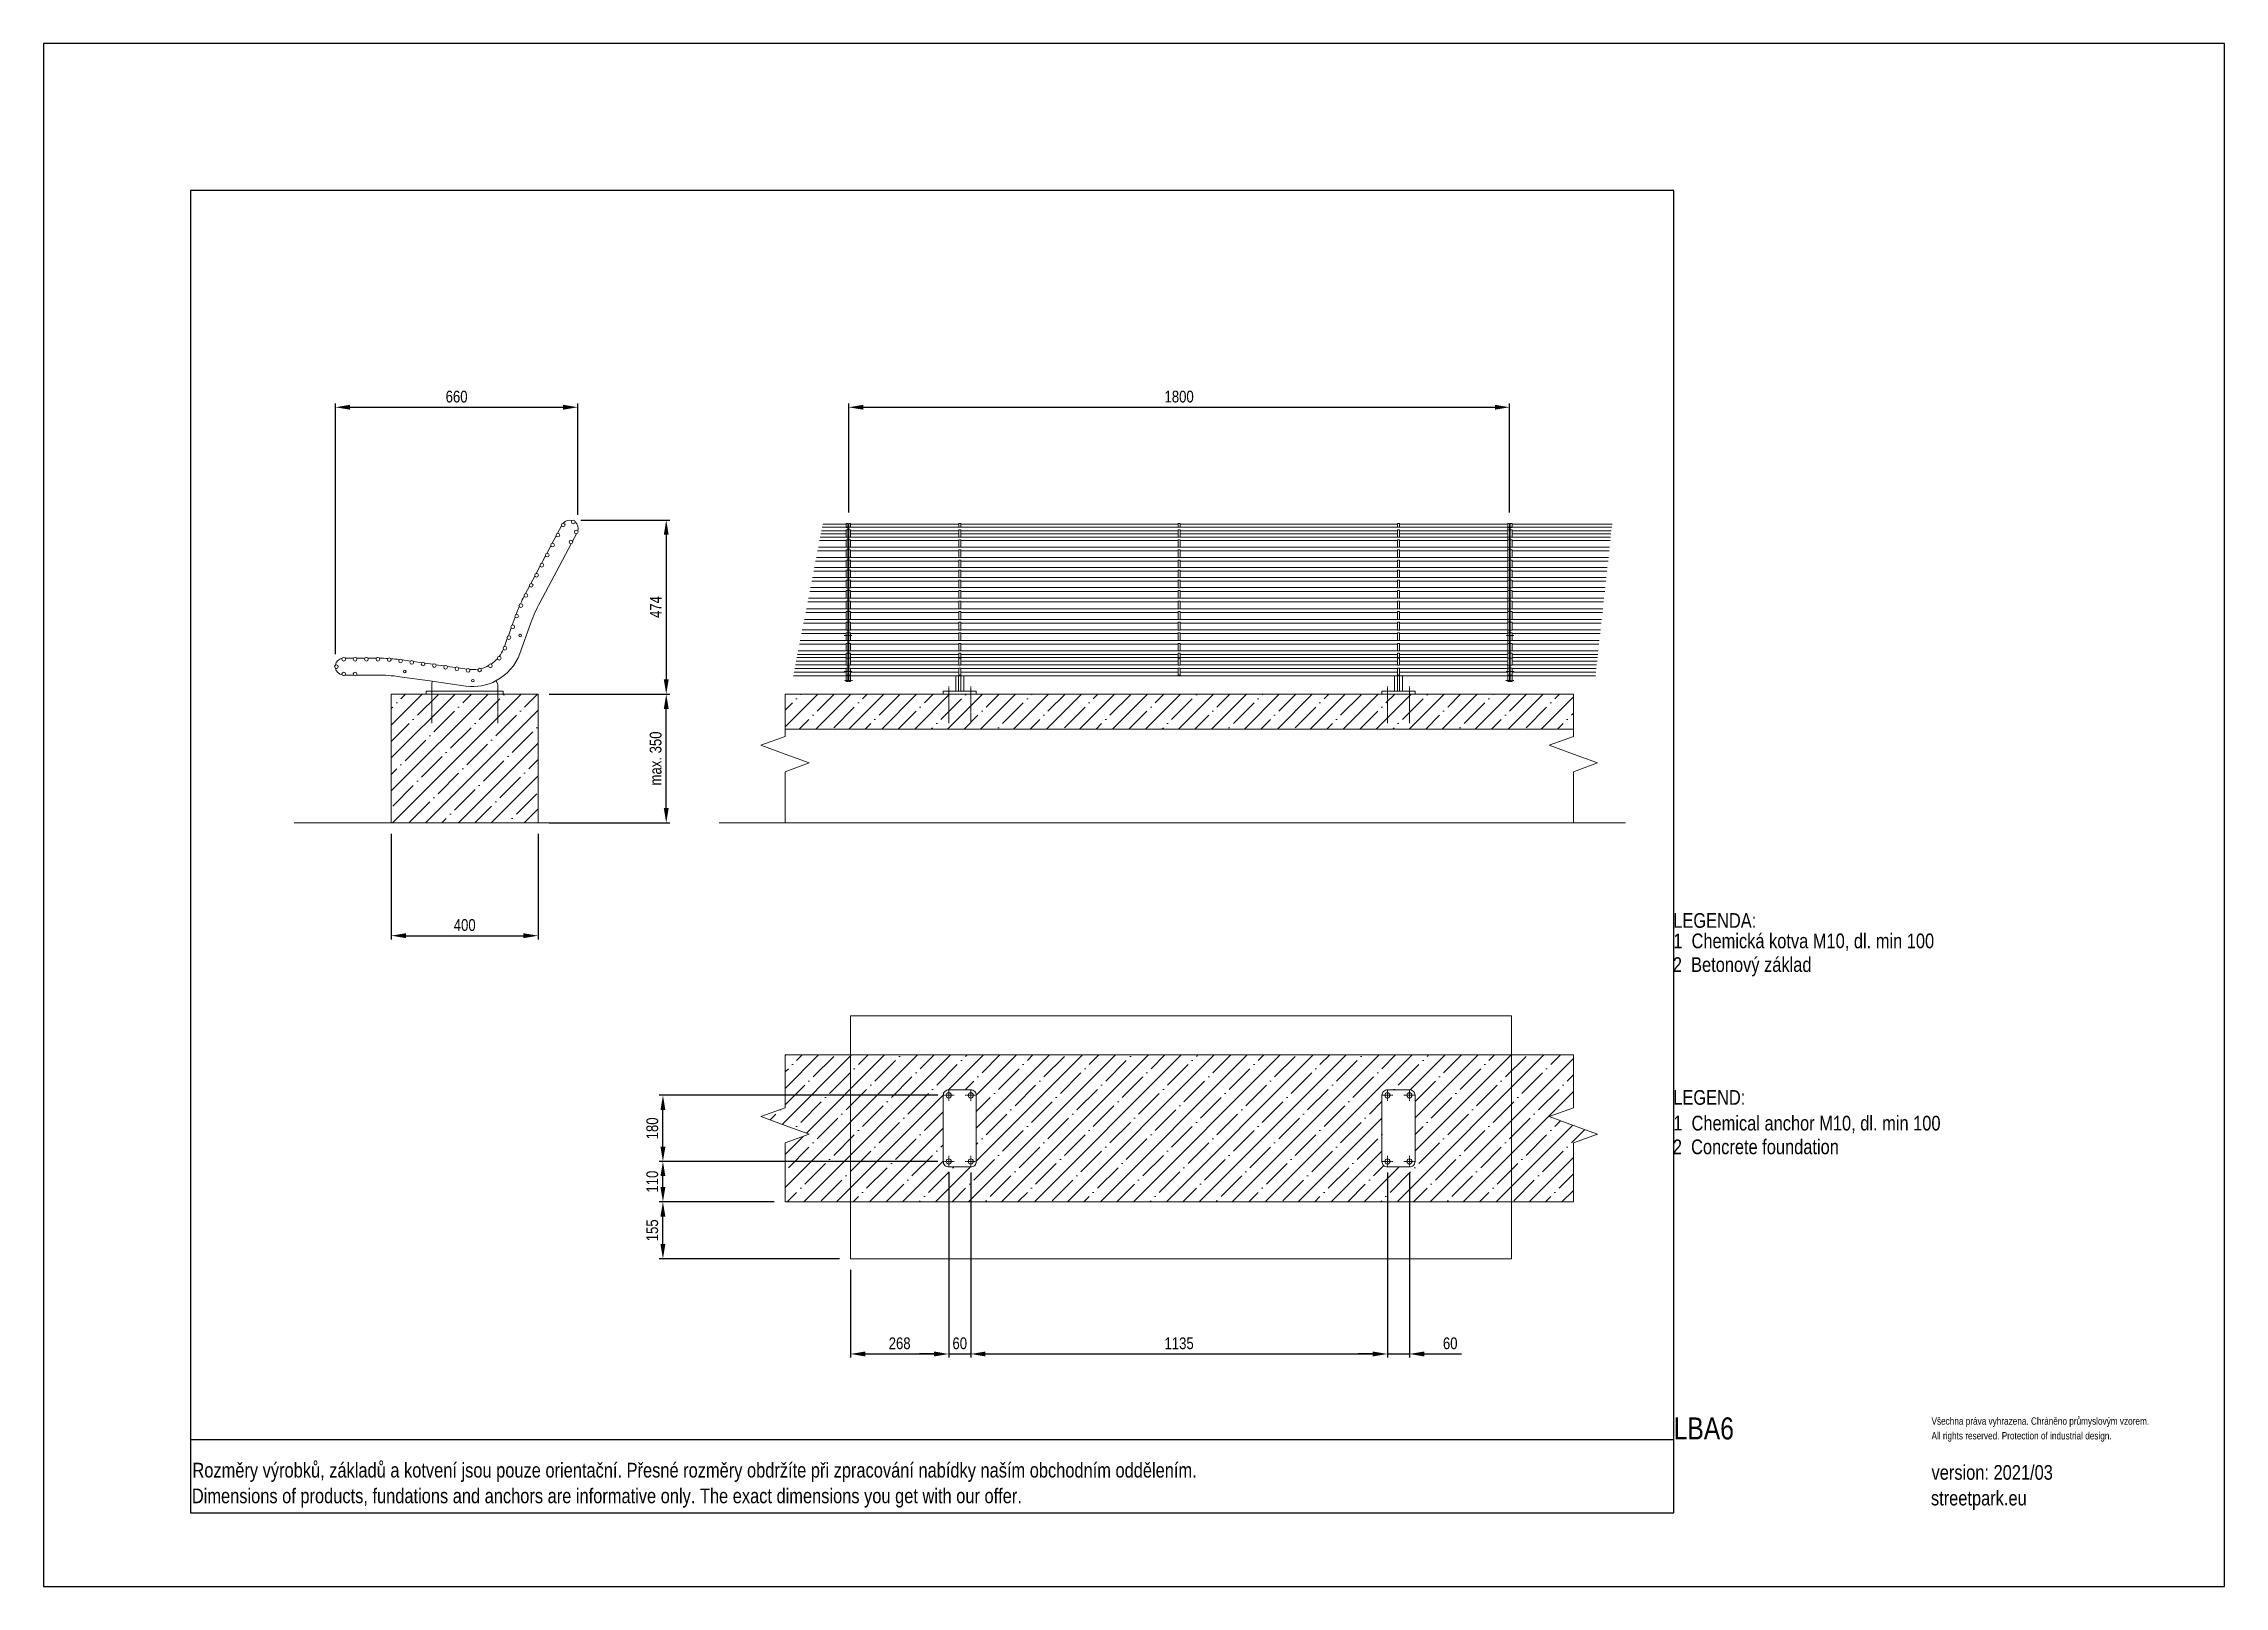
# Model space of a CAD drawing. Header units: millimetres. Extents: x 22162 to 28102, y 3160 to 7360.
import ezdxf
from ezdxf.lldxf.tags import DXFTag

# ---------------------------------------------------------------- set-up
doc = ezdxf.new("R2010")
doc.units = ezdxf.units.MM
doc.header["$LTSCALE"] = 0.3
doc.linetypes.add('ACAD_ISO10W100', pattern=[18.5, 12, -3, 0.5, -3])
doc.linetypes.add('INCONTINUOUS', pattern=[200000.001, 200000, -0.001])
for name, color, linetype, lineweight in [('KOTY', 3, 'INCONTINUOUS', 9), ('OBRYSOVA', 7, 'Continuous', 9), ('OSY', 7, 'ACAD_ISO10W100', 15), ('Visible', 7, 'Continuous', 18)]:
    doc.layers.add(name, color=color, linetype=linetype, lineweight=lineweight)
doc.layers.add('Nekreslit', color=6, linetype='Continuous', plot=False)
doc.layers.add('POSTAVY ATD', color=7, linetype='Continuous', lineweight=5, true_color=0xdcdcdc)
doc.layers.add('SRAFY', color=7, linetype='Continuous', lineweight=9, true_color=0x5b5b5b)
doc.styles.add('SEACAD_Arial', font='arial.ttf', dxfattribs={"width": 0.8})
tags = doc.linetypes.add('HIDDEN2', pattern=[4.7625, 3.175, -1.5875]).pattern_tags.tags
tags[6:7] = [DXFTag(74, 4), DXFTag(75, 0), DXFTag(340, '0'), DXFTag(46, 0.0), DXFTag(50, 0.0), DXFTag(44, 0.0), DXFTag(45, 0.0)]
tags[4:5] = [DXFTag(74, 4), DXFTag(75, 0), DXFTag(340, '0'), DXFTag(46, 0.0), DXFTag(50, 0.0), DXFTag(44, 0.0), DXFTag(45, 0.0)]
doc.dimstyles.new('ISO-25', dxfattribs={"dimtxt": 1.6, "dimasz": 2, "dimexe": 0.5, "dimexo": 1.5, "dimtad": 1, "dimdec": 0, "dimtxsty": 'SEACAD_Arial', "dimcen": 2, "dimadec": 0, "dimazin": 0, "dimtfac": 1, "dimtdec": 0, "dimtmove": 0, "dimatfit": 3, "dimfxl": 1, "dimarcsym": 0})
pattern_1 = [(45, (-5e-11, 535.613), (-44.90128, 44.90128), []), (45, (44.9, 535.613), (-44.90128, 44.90128), [79.375, -15.875, 0, -15.875])]

msp = doc.modelspace()

# ---------------------------------------------------------------- texts
at = {"style": 'SEACAD_Arial', "width": 0.8}
for s, height, p in [('LEGENDA:', 40, (26601, 4952.4)), ('1  Chemická kotva M10, dl. min 100', 40, (26601, 4896.8)), ('2  Betonový základ', 40, (26599.8, 4832.3)), ('LEGEND:', 40, (26601, 4470.7)), ('1  Chemical anchor M10, dl. min 100', 40, (26601, 4400.7)), ('2  Concrete foundation', 40, (26599.8, 4336.2)), ('LBA6', 60, (26602.1, 3559.6)), ('All rights reserved. Protection of industrial design.', 20, (27304.4, 3559.6)), ('Všechna práva vyhrazena. Chráněno průmyslovým vzorem.', 20, (27304.4, 3599.6)), ('Rozměry výrobků, základů a kotvení jsou pouze orientační. Přesné rozměry obdržíte při zpracování nabídky naším obchodním oddělením.', 39.9982, (22567.5, 3455.9)), ('version: 2021/03', 40, (27304.4, 3449.8)), ('Dimensions of products, fundations and anchors are informative only. The exact dimensions you get with our offer.', 39.9982, (22565.9, 3386)), ('streetpark.eu', 40, (27302.8, 3379.9))]:
    msp.add_text(s, height=height, dxfattribs=at).set_placement(p)

# ---------------------------------------------------------------- blocks, each defined once
blk = doc.blocks.new('*D365')
at = {"layer": 'Defpoints', "color": 0}
for p in [(26155, 6369.6), (24355, 6052.8), (26155, 6052.8)]:
    blk.add_point(p, dxfattribs=at)
at = {"layer": 'KOTY', "color": 0, "lineweight": -2}
for p, q in [((24355, 6082.8), (24355, 6379.6)), ((24395, 6369.6), (26115, 6369.6)), ((26155, 6082.8), (26155, 6379.6))]:
    blk.add_line(p, q, dxfattribs=at)
at = {"layer": 'KOTY', "color": 0}
for points in [[(24395, 6376.3), (24395, 6363), (24355, 6369.6)], [(26115, 6363), (26115, 6376.3), (26155, 6369.6)]]:
    blk.add_solid(points, dxfattribs=at)
at = {"layer": 'KOTY', "color": 0, "insert": (25255, 6398.5), "char_height": 32, "attachment_point": 5, "style": 'SEACAD_Arial'}
blk.add_mtext('1800', dxfattribs=at)
blk = doc.blocks.new('*D364')
at = {"layer": 'Defpoints', "color": 0}
for p in [(23617.2, 6369.6), (23617.2, 6046.4), (22956.9, 5667.8)]:
    blk.add_point(p, dxfattribs=at)
at = {"layer": 'KOTY', "color": 0, "lineweight": -2}
for p, q in [((22956.9, 5697.8), (22956.9, 6379.6)), ((22996.9, 6369.6), (23577.2, 6369.6)), ((23617.2, 6076.4), (23617.2, 6379.6))]:
    blk.add_line(p, q, dxfattribs=at)
at = {"layer": 'KOTY', "color": 0}
for points in [[(22996.9, 6376.3), (22996.9, 6363), (22956.9, 6369.6)], [(23577.2, 6363), (23577.2, 6376.3), (23617.2, 6369.6)]]:
    blk.add_solid(points, dxfattribs=at)
at = {"layer": 'KOTY', "color": 0, "insert": (23287, 6398.5), "char_height": 32, "attachment_point": 5, "style": 'SEACAD_Arial'}
blk.add_mtext('660', dxfattribs=at)
blk = doc.blocks.new('*D363')
at = {"layer": 'Defpoints', "color": 0}
for p in [(23595.1, 6062.7), (23509.1, 5588.5), (23858, 5588.5)]:
    blk.add_point(p, dxfattribs=at)
at = {"layer": 'KOTY', "color": 0, "lineweight": -2}
for p, q in [((23625.1, 6062.7), (23868, 6062.7)), ((23858, 6022.7), (23858, 5628.5)), ((23539.1, 5588.5), (23868, 5588.5))]:
    blk.add_line(p, q, dxfattribs=at)
at = {"layer": 'KOTY', "color": 0}
for points in [[(23864.7, 6022.7), (23851.4, 6022.7), (23858, 6062.7)], [(23851.4, 5628.5), (23864.7, 5628.5), (23858, 5588.5)]]:
    blk.add_solid(points, dxfattribs=at)
at = {"layer": 'KOTY', "color": 0, "insert": (23829.5, 5825.6), "char_height": 32, "attachment_point": 5, "rotation": 90, "style": 'SEACAD_Arial'}
blk.add_mtext('474', dxfattribs=at)
blk = doc.blocks.new('*D362')
at = {"layer": 'Defpoints', "color": 0}
for p in [(23509.1, 5588.5), (23858, 5588.5), (23509.1, 5238.2)]:
    blk.add_point(p, dxfattribs=at)
at = {"layer": 'KOTY', "color": 0, "lineweight": -2}
for p, q in [((23539.1, 5588.5), (23868, 5588.5)), ((23858, 5278.2), (23858, 5548.5)), ((23539.1, 5238.2), (23868, 5238.2))]:
    blk.add_line(p, q, dxfattribs=at)
at = {"layer": 'KOTY', "color": 0}
for points in [[(23864.7, 5548.5), (23851.4, 5548.5), (23858, 5588.5)], [(23851.4, 5278.2), (23864.7, 5278.2), (23858, 5238.2)]]:
    blk.add_solid(points, dxfattribs=at)
at = {"layer": 'KOTY', "color": 0, "insert": (23829.2, 5413.4), "char_height": 32, "attachment_point": 5, "rotation": 90, "style": 'SEACAD_Arial'}
blk.add_mtext('max. 350', dxfattribs=at)
blk = doc.blocks.new('*D361')
at = {"layer": 'Defpoints', "color": 0}
for p in [(23109.1, 5238.2), (23509.1, 5238.2), (23509.1, 4931)]:
    blk.add_point(p, dxfattribs=at)
at = {"layer": 'KOTY', "color": 0, "lineweight": -2}
for p, q in [((23109.1, 5208.2), (23109.1, 4921)), ((23509.1, 5208.2), (23509.1, 4921)), ((23149.1, 4931), (23469.1, 4931))]:
    blk.add_line(p, q, dxfattribs=at)
at = {"layer": 'KOTY', "color": 0}
for points in [[(23149.1, 4937.7), (23149.1, 4924.4), (23109.1, 4931)], [(23469.1, 4924.4), (23469.1, 4937.7), (23509.1, 4931)]]:
    blk.add_solid(points, dxfattribs=at)
at = {"layer": 'KOTY', "color": 0, "insert": (23309.1, 4959.9), "char_height": 32, "attachment_point": 5, "style": 'SEACAD_Arial'}
blk.add_mtext('400', dxfattribs=at)
blk = doc.blocks.new('*D357')
at = {"layer": 'Defpoints', "color": 0}
for p in [(24627.5, 4316.4), (24360, 4051.4), (24627.5, 3792.2)]:
    blk.add_point(p, dxfattribs=at)
at = {"layer": 'KOTY', "color": 0, "lineweight": -2}
for p, q in [((24627.5, 4286.4), (24627.5, 3782.2)), ((24360, 4021.4), (24360, 3782.2)), ((24400, 3792.2), (24587.5, 3792.2))]:
    blk.add_line(p, q, dxfattribs=at)
at = {"layer": 'KOTY', "color": 0}
for points in [[(24400, 3798.9), (24400, 3785.6), (24360, 3792.2)], [(24587.5, 3785.6), (24587.5, 3798.9), (24627.5, 3792.2)]]:
    blk.add_solid(points, dxfattribs=at)
at = {"layer": 'KOTY', "color": 0, "insert": (24493.8, 3821.1), "char_height": 32, "attachment_point": 5, "style": 'SEACAD_Arial'}
blk.add_mtext('268', dxfattribs=at)
blk = doc.blocks.new('*D356')
at = {"layer": 'Defpoints', "color": 0}
for p in [(24627.5, 4316.4), (24687.5, 4316.4), (24687.5, 3792.2)]:
    blk.add_point(p, dxfattribs=at)
at = {"layer": 'KOTY', "color": 0, "lineweight": -2}
for p, q in [((24627.5, 4286.4), (24627.5, 3782.2)), ((24687.5, 4286.4), (24687.5, 3782.2)), ((24587.5, 3792.2), (24547.5, 3792.2)), ((24627.5, 3792.2), (24687.5, 3792.2)), ((24727.5, 3792.2), (24767.5, 3792.2))]:
    blk.add_line(p, q, dxfattribs=at)
at = {"layer": 'KOTY', "color": 0}
for points in [[(24587.5, 3785.6), (24587.5, 3798.9), (24627.5, 3792.2)], [(24727.5, 3798.9), (24727.5, 3785.6), (24687.5, 3792.2)]]:
    blk.add_solid(points, dxfattribs=at)
at = {"layer": 'KOTY', "color": 0, "insert": (24657.5, 3821.1), "char_height": 32, "attachment_point": 5, "style": 'SEACAD_Arial'}
blk.add_mtext('60', dxfattribs=at)
blk = doc.blocks.new('*D358')
at = {"layer": 'Defpoints', "color": 0}
for p in [(24687.5, 4316.4), (25822.5, 4316.4), (25822.5, 3792.2)]:
    blk.add_point(p, dxfattribs=at)
at = {"layer": 'KOTY', "color": 0, "lineweight": -2}
for p, q in [((24687.5, 4286.4), (24687.5, 3782.2)), ((25822.5, 4286.4), (25822.5, 3782.2)), ((24727.5, 3792.2), (25782.5, 3792.2))]:
    blk.add_line(p, q, dxfattribs=at)
at = {"layer": 'KOTY', "color": 0}
for points in [[(24727.5, 3798.9), (24727.5, 3785.6), (24687.5, 3792.2)], [(25782.5, 3785.6), (25782.5, 3798.9), (25822.5, 3792.2)]]:
    blk.add_solid(points, dxfattribs=at)
at = {"layer": 'KOTY', "color": 0, "insert": (25255, 3821.1), "char_height": 32, "attachment_point": 5, "style": 'SEACAD_Arial'}
blk.add_mtext('1135', dxfattribs=at)
blk = doc.blocks.new('*D355')
at = {"layer": 'Defpoints', "color": 0}
for p in [(25822.5, 4316.4), (25882.5, 4316.4), (25882.5, 3792.2)]:
    blk.add_point(p, dxfattribs=at)
at = {"layer": 'KOTY', "color": 0, "lineweight": -2}
for p, q in [((25822.5, 4286.4), (25822.5, 3782.2)), ((25882.5, 4286.4), (25882.5, 3782.2)), ((25782.5, 3792.2), (25742.5, 3792.2)), ((25822.5, 3792.2), (25882.5, 3792.2)), ((25922.5, 3792.2), (26024.2, 3792.2))]:
    blk.add_line(p, q, dxfattribs=at)
at = {"layer": 'KOTY', "color": 0}
for points in [[(25782.5, 3785.6), (25782.5, 3798.9), (25822.5, 3792.2)], [(25922.5, 3798.9), (25922.5, 3785.6), (25882.5, 3792.2)]]:
    blk.add_solid(points, dxfattribs=at)
at = {"layer": 'KOTY', "color": 0, "insert": (25993.4, 3821.1), "char_height": 32, "attachment_point": 5, "style": 'SEACAD_Arial'}
blk.add_mtext('60', dxfattribs=at)
blk = doc.blocks.new('*D360')
at = {"layer": 'Defpoints', "color": 0}
for p in [(23849, 4316.4), (24627.5, 4316.4), (24181.8, 4206.4)]:
    blk.add_point(p, dxfattribs=at)
at = {"layer": 'KOTY', "color": 0, "lineweight": -2}
for p, q in [((24597.5, 4316.4), (23839, 4316.4)), ((23849, 4246.4), (23849, 4276.4)), ((24151.8, 4206.4), (23839, 4206.4))]:
    blk.add_line(p, q, dxfattribs=at)
at = {"layer": 'KOTY', "color": 0}
for points in [[(23855.6, 4276.4), (23842.3, 4276.4), (23849, 4316.4)], [(23842.3, 4246.4), (23855.6, 4246.4), (23849, 4206.4)]]:
    blk.add_solid(points, dxfattribs=at)
at = {"layer": 'KOTY', "color": 0, "insert": (23820.1, 4261.4), "char_height": 32, "attachment_point": 5, "rotation": 90, "style": 'SEACAD_Arial'}
blk.add_mtext('110', dxfattribs=at)
blk = doc.blocks.new('*D359')
at = {"layer": 'Defpoints', "color": 0}
for p in [(23849, 4496.4), (24627.5, 4496.4), (24627.5, 4316.4)]:
    blk.add_point(p, dxfattribs=at)
at = {"layer": 'KOTY', "color": 0, "lineweight": -2}
for p, q in [((24597.5, 4496.4), (23839, 4496.4)), ((23849, 4356.4), (23849, 4456.4)), ((24597.5, 4316.4), (23839, 4316.4))]:
    blk.add_line(p, q, dxfattribs=at)
at = {"layer": 'KOTY', "color": 0}
for points in [[(23855.6, 4456.4), (23842.3, 4456.4), (23849, 4496.4)], [(23842.3, 4356.4), (23855.6, 4356.4), (23849, 4316.4)]]:
    blk.add_solid(points, dxfattribs=at)
at = {"layer": 'KOTY', "color": 0, "insert": (23820.1, 4406.4), "char_height": 32, "attachment_point": 5, "rotation": 90, "style": 'SEACAD_Arial'}
blk.add_mtext('180', dxfattribs=at)
blk = doc.blocks.new('*D369')
at = {"layer": 'Defpoints', "color": 0}
for p in [(23849, 4206.4), (24181.8, 4206.4), (24360, 4051.4)]:
    blk.add_point(p, dxfattribs=at)
at = {"layer": 'KOTY', "color": 0, "lineweight": -2}
for p, q in [((24151.8, 4206.4), (23839, 4206.4)), ((23849, 4091.4), (23849, 4166.4)), ((24330, 4051.4), (23839, 4051.4))]:
    blk.add_line(p, q, dxfattribs=at)
at = {"layer": 'KOTY', "color": 0}
for points in [[(23855.6, 4166.4), (23842.3, 4166.4), (23849, 4206.4)], [(23842.3, 4091.4), (23855.6, 4091.4), (23849, 4051.4)]]:
    blk.add_solid(points, dxfattribs=at)
at = {"layer": 'KOTY', "color": 0, "insert": (23820.1, 4128.9), "char_height": 32, "attachment_point": 5, "rotation": 90, "style": 'SEACAD_Arial'}
blk.add_mtext('155', dxfattribs=at)

# ---------------------------------------------------------------- dimensions: what is measured, and where the dimension line sits
at = {"layer": 'KOTY'}
for base, p1, p2, override, picture, middle in [((23617.2, 6369.6), (22956.9, 5667.8), (23617.2, 6046.4), {"dimlfac": 1, "dimtxsty": 'SEACAD_Arial', "dimsah": 1, "dimtmove": 1, "dimtolj": 0}, '*D364', (23287, 6398.5)), ((23509.1, 4931), (23109.1, 5238.2), (23509.1, 5238.2), {"dimlfac": 1, "dimtxsty": 'SEACAD_Arial', "dimsah": 1, "dimtolj": 0}, '*D361', (23309.1, 4959.9)), ((24627.5317127, 3792.2285544), (24360.0317127, 4051.4285544), (24627.5317127, 4316.4285544), {"dimlfac": 1, "dimtxsty": 'SEACAD_Arial', "dimsah": 1, "dimtolj": 0}, '*D357', (24493.7817127, 3821.0645544)), ((25822.5, 3792.2), (24687.5, 4316.4), (25822.5, 4316.4), {"dimlfac": 1, "dimtxsty": 'SEACAD_Arial', "dimsah": 1, "dimtolj": 0}, '*D358', (25255, 3821.1)), ((25882.5, 3792.2), (25822.5, 4316.4), (25882.5, 4316.4), {"dimlfac": 1, "dimtxsty": 'SEACAD_Arial', "dimsah": 1, "dimtolj": 0}, '*D355', (25993.4, 3821.1))]:
    dim = msp.add_linear_dim(base=base, p1=p1, p2=p2, dimstyle='ISO-25', override=override, dxfattribs=at)
    dim.commit()
    dim.dimension.update_dxf_attribs({"geometry": picture, "text_midpoint": middle})
for base, p1, p2, angle, override, picture, middle in [((26155, 6369.6), (24355, 6052.8), (26155, 6052.8), 180, {"dimlfac": 1, "dimtxsty": 'SEACAD_Arial', "dimsah": 1, "dimtolj": 0}, '*D365', (25255, 6398.5)), ((23858, 5588.5), (23595.1, 6062.7), (23509.1, 5588.5), 90, {"dimlfac": 1, "dimtxsty": 'SEACAD_Arial', "dimsah": 1, "dimtmove": 1, "dimtolj": 0}, '*D363', (23829.5, 5825.6)), ((23849, 4496.4), (24627.5, 4316.4), (24627.5, 4496.4), 90, {"dimlfac": 1, "dimtxsty": 'SEACAD_Arial', "dimsah": 1, "dimtmove": 1, "dimtolj": 0}, '*D359', (23820.1, 4406.4)), ((23849, 4316.4), (24181.8, 4206.4), (24627.5, 4316.4), 90, {"dimlfac": 1, "dimtxsty": 'SEACAD_Arial', "dimsah": 1, "dimtolj": 0}, '*D360', (23820.1, 4261.4)), ((23849, 4206.4), (24360, 4051.4), (24181.8, 4206.4), 90, {"dimlfac": 1, "dimtxsty": 'SEACAD_Arial', "dimsah": 1, "dimtolj": 0}, '*D369', (23820.1, 4128.9))]:
    dim = msp.add_linear_dim(base=base, p1=p1, p2=p2, angle=angle, dimstyle='ISO-25', override=override, dxfattribs=at)
    dim.commit()
    dim.dimension.update_dxf_attribs({"geometry": picture, "text_midpoint": middle})
dim = msp.add_linear_dim(base=(23858, 5588.5), p1=(23509.1, 5238.2), p2=(23509.1, 5588.5), angle=90, text='max. <>', dimstyle='ISO-25', override={"dimlfac": 1, "dimtxsty": 'SEACAD_Arial', "dimsah": 1, "dimtolj": 0}, dxfattribs=at)
dim.commit()
dim.dimension.update_dxf_attribs({"geometry": '*D362', "text_midpoint": (23829.2, 5413.4)})
dim = msp.add_linear_dim(base=(24687.5, 3792.2), p1=(24627.5, 4316.4), p2=(24687.5, 4316.4), dimstyle='ISO-25', override={"dimlfac": 1, "dimtxsty": 'SEACAD_Arial', "dimsah": 1, "dimtolj": 0}, dxfattribs=at)
dim.commit()
dim.dimension.update_dxf_attribs({"geometry": '*D356', "text_midpoint": (24657.5, 3792.2), "dimtype": 160})

# ---------------------------------------------------------------- hatches: boundary and pattern name
at = {"layer": 'SRAFY'}
h = msp.add_hatch(dxfattribs=at)
h.set_pattern_fill('ANSI35', color=256, scale=10, style=0)
h.set_pattern_definition(pattern_1)
h.paths.add_polyline_path([(23414.1, 5588.5), (23509.1, 5588.5), (23509.1, 5238.2), (23109.1, 5238.2), (23109.1, 5588.5), (23204.1, 5588.5)])
h = msp.add_hatch(dxfattribs=at)
h.set_pattern_fill('ANSI35', color=256, scale=10, style=0)
h.set_pattern_definition(pattern_1)
h.paths.add_polyline_path([(24712.5, 5588.5), (25807.5, 5588.5), (25907.5, 5588.5), (26329, 5588.5), (26329, 5493.4), (24181.8, 5493.4), (24181.8, 5588.5), (24612.5, 5588.5)])
h = msp.add_hatch(dxfattribs=at)
h.set_pattern_fill('ANSI35', color=256, scale=10, style=0)
h.paths.add_polyline_path([(24181.8, 4606.4), (24360, 4606.4), (24360, 4206.4), (24181.8, 4206.4), (24181.8, 4366.7), (24247.6, 4390.6), (24116, 4438.5), (24181.8, 4462.5)])
h.paths.add_polyline_path([(24360, 4606.4), (26160, 4606.4), (26160, 4206.4), (24360, 4206.4)])
h.paths.add_polyline_path([(25882.5, 4301.4, 0.414214), (25897.5, 4316.4), (25897.5, 4496.4, 0.414214), (25882.5, 4511.4), (25822.5, 4511.4, 0.414214), (25807.5, 4496.4), (25807.5, 4316.4, 0.414214), (25822.5, 4301.4)], flags=16)
h.paths.add_polyline_path([(24687.5, 4301.4, 0.414214), (24702.5, 4316.4), (24702.5, 4496.4, 0.414214), (24687.5, 4511.4), (24627.5, 4511.4, 0.414214), (24612.5, 4496.4), (24612.5, 4316.4, 0.414214), (24627.5, 4301.4)], flags=16)
h.paths.add_polyline_path([(26263.2, 4438.5), (26394.7, 4390.6), (26329, 4366.7), (26329, 4206.4), (26160, 4206.4), (26160, 4606.4), (26329, 4606.4), (26329, 4462.5)])

# ---------------------------------------------------------------- linework, layer by layer
at = {"layer": 'Nekreslit'}
msp.add_line((22562.1, 3559.6), (26602.1, 3559.6), dxfattribs=at)
for points in [[(22162.1, 3159.6), (28102.1, 3159.6), (28102.1, 7359.6), (22162.1, 7359.6)], [(22562.1, 3359.6), (26602.1, 3359.6), (26602.1, 6959.6), (22562.1, 6959.6)]]:
    msp.add_lwpolyline(points, close=True, dxfattribs=at)
at = {"layer": 'OBRYSOVA', "linetype": 'HIDDEN2', "transparency": 33554559}
for p, q in [((24348, 6053.5), (24353, 6053.5)), ((24353, 6043.3), (24348, 6043.3)), ((24353, 6042.3), (24348, 6042.3)), ((24353, 6036.2), (24348, 6036.2)), ((24353, 6015.8), (24348, 6015.8)), ((24353, 6008.8), (24348, 6008.8)), ((26162, 6053.5), (26157, 6053.5)), ((26157, 6043.3), (26162, 6043.3)), ((26157, 6042.3), (26162, 6042.3)), ((26157, 6036.2), (26162, 6036.2)), ((26157, 6015.8), (26162, 6015.8)), ((26157, 6008.8), (26162, 6008.8)), ((24353, 5988.4), (24348, 5988.4)), ((24353, 5981.3), (24348, 5981.3)), ((24353, 5960.9), (24348, 5960.9)), ((24353, 5953.8), (24348, 5953.8)), ((26157, 5988.4), (26162, 5988.4)), ((26157, 5981.3), (26162, 5981.3)), ((26157, 5960.9), (26162, 5960.9)), ((26157, 5953.8), (26162, 5953.8)), ((24353, 5933.4), (24348, 5933.4)), ((24353, 5926.3), (24348, 5926.3)), ((24353, 5906), (24348, 5906)), ((24353, 5898.9), (24348, 5898.9)), ((26157, 5933.4), (26162, 5933.4)), ((26157, 5926.3), (26162, 5926.3)), ((26157, 5906), (26162, 5906)), ((26157, 5898.9), (26162, 5898.9)), ((24353, 5878.4), (24348, 5878.4)), ((24353, 5870.9), (24348, 5870.9)), ((24353, 5849.6), (24348, 5849.6)), ((24353, 5842.1), (24348, 5842.1)), ((26157, 5878.4), (26162, 5878.4)), ((26157, 5870.9), (26162, 5870.9)), ((26157, 5849.6), (26162, 5849.6)), ((26157, 5842.1), (26162, 5842.1)), ((24353, 5820.7), (24348, 5820.7)), ((24353, 5813.3), (24348, 5813.3)), ((24353, 5791.9), (24348, 5791.9)), ((24353, 5784.4), (24348, 5784.4)), ((24353, 5763.1), (24348, 5763.1)), ((26157, 5820.7), (26162, 5820.7)), ((26157, 5813.3), (26162, 5813.3)), ((26157, 5791.9), (26162, 5791.9)), ((26157, 5784.4), (26162, 5784.4)), ((26157, 5763.1), (26162, 5763.1)), ((24353, 5755.6), (24348, 5755.6)), ((24348, 5734.3), (24353, 5734.3)), ((24348, 5726.8), (24353, 5726.8)), ((24348, 5706.1), (24353, 5706.1)), ((26157, 5755.6), (26162, 5755.6)), ((26162, 5734.3), (26157, 5734.3)), ((26162, 5726.8), (26157, 5726.8)), ((26162, 5706.1), (26157, 5706.1)), ((24348, 5699.9), (24353, 5699.9)), ((24353, 5686.5), (24348, 5686.5)), ((24348, 5667.6), (24353, 5667.6)), ((24353, 5659.5), (24348, 5659.5)), ((26162, 5699.9), (26157, 5699.9)), ((26157, 5686.5), (26162, 5686.5)), ((26162, 5667.6), (26157, 5667.6)), ((26157, 5659.5), (26162, 5659.5)), ((24204.4, 5638.6), (24353, 5638.6)), ((24353, 5640.6), (24348, 5640.6)), ((26157, 5640.6), (26162, 5640.6)), ((26389, 5638.6), (26157, 5638.6))]:
    msp.add_line(p, q, dxfattribs=at)
at = {"layer": 'OBRYSOVA'}
for p, q in [((22844.3, 5238.2), (23685.1, 5238.2)), ((24002.2, 5238.2), (26470.9, 5238.2))]:
    msp.add_line(p, q, dxfattribs=at)
at = {"layer": 'OBRYSOVA', "linetype": 'HIDDEN2', "transparency": 33554559}
for points in [[(24348, 6006.9), (24275.9, 6006.9)], [(24277.6, 6015.9), (24348, 6015.9)], [(24279.4, 6024.9), (24348, 6024.9)], [(24348, 6033.4), (24281, 6033.4)], [(24282.9, 6043.4), (24348, 6043.4)], [(24284.6, 6051.8), (24348, 6051.8)], [(24348, 6043.3), (24348, 6053.5), (24353, 6053.5), (24353, 5623.3), (24348, 5623.3), (24348, 5638.6)], [(24348, 6015.8), (24348, 6036.2)], [(24348, 5988.4), (24348, 6008.8)], [(26162, 6043.3), (26162, 6053.5), (26157, 6053.5), (26157, 5623.3), (26162, 5623.3), (26162, 5638.6)], [(26157, 6052.8), (26157, 6044.4)], [(26157, 6044.4), (26157, 6032.4)], [(26434.2, 6051.8), (26162, 6051.8)], [(26433.3, 6043.4), (26162, 6043.4)], [(26162, 6015.8), (26162, 6036.2)], [(26162, 6033.4), (26432.2, 6033.4)], [(26431.3, 6024.9), (26162, 6024.9)], [(26430.3, 6015.9), (26162, 6015.9)], [(26162, 5988.4), (26162, 6008.8)], [(26162, 6006.9), (26429.3, 6006.9)], [(24348, 5951), (24265, 5951)], [(24266.9, 5961), (24348, 5961)], [(24348, 5978.4), (24270.3, 5978.4)], [(24272.3, 5988.4), (24348, 5988.4)], [(24348, 5960.9), (24348, 5981.3)], [(24348, 5933.4), (24348, 5953.8)], [(26157, 5989.4), (26157, 5977.4)], [(26157, 5962), (26157, 5950)], [(26427.3, 5988.4), (26162, 5988.4)], [(26162, 5960.9), (26162, 5981.3)], [(26162, 5978.4), (26426.2, 5978.4)], [(26424.3, 5961), (26162, 5961)], [(26162, 5933.4), (26162, 5953.8)], [(26162, 5951), (26423.2, 5951)], [(24348, 5896), (24254.3, 5896)], [(24256.3, 5906), (24348, 5906)], [(24348, 5923.5), (24259.7, 5923.5)], [(24261.6, 5933.5), (24348, 5933.5)], [(24348, 5906), (24348, 5926.3)], [(24348, 5878.4), (24348, 5898.9)], [(26157, 5934.5), (26157, 5922.5)], [(26421.3, 5933.5), (26162, 5933.5)], [(26162, 5906), (26162, 5926.3)], [(26162, 5923.5), (26420.2, 5923.5)], [(26418.3, 5906), (26162, 5906)], [(26162, 5878.4), (26162, 5898.9)], [(26162, 5896), (26417.2, 5896)], [(24348, 5839.7), (24243.4, 5839.7)], [(24245.4, 5849.7), (24348, 5849.7)], [(24348, 5868.5), (24249, 5868.5)], [(24251, 5878.5), (24348, 5878.5)], [(24348, 5849.6), (24348, 5870.9)], [(24348, 5820.7), (24348, 5842.1)], [(26157, 5879.5), (26157, 5867.5)], [(26157, 5850.7), (26157, 5838.7)], [(26157, 5821.9), (26157, 5809.9)], [(26415.2, 5878.5), (26162, 5878.5)], [(26162, 5849.6), (26162, 5870.9)], [(26162, 5868.5), (26414.1, 5868.5)], [(26412.1, 5849.7), (26162, 5849.7)], [(26162, 5820.7), (26162, 5842.1)], [(26162, 5839.7), (26411, 5839.7)], [(24348, 5763.3), (24228.6, 5763.3)], [(24348, 5782.1), (24232.2, 5782.1)], [(24234.2, 5792.1), (24348, 5792.1)], [(24348, 5810.9), (24237.8, 5810.9)], [(24239.8, 5820.9), (24348, 5820.9)], [(24348, 5791.9), (24348, 5813.3)], [(24348, 5763.1), (24348, 5784.4)], [(26157, 5793.1), (26157, 5781.1)], [(26157, 5764.3), (26157, 5752.3)], [(26157, 5761.3), (26157, 5764.3)], [(26408.9, 5820.9), (26162, 5820.9)], [(26162, 5791.9), (26162, 5813.3)], [(26162, 5810.9), (26407.8, 5810.9)], [(26405.8, 5792.1), (26162, 5792.1)], [(26162, 5763.1), (26162, 5784.4)], [(26162, 5782.1), (26404.7, 5782.1)], [(26162, 5763.3), (26402.6, 5763.3)], [(24217.5, 5706.1), (24348, 5706.1)], [(24348, 5724.4), (24221, 5724.4)], [(24223, 5734.4), (24348, 5734.4)], [(24348, 5753.3), (24226.6, 5753.3)], [(24348, 5734.3), (24348, 5755.6)], [(24348, 5706.1), (24348, 5726.8)], [(26157, 5735.4), (26157, 5723.4)], [(26157, 5732.4), (26157, 5735.4)], [(26162, 5734.3), (26162, 5755.6)], [(26162, 5753.3), (26401.5, 5753.3)], [(26399.5, 5734.4), (26162, 5734.4)], [(26162, 5706.1), (26162, 5726.8)], [(26162, 5724.4), (26398.4, 5724.4)], [(26396.4, 5706.1), (26162, 5706.1)], [(24348, 5648.6), (24206.3, 5648.6)], [(24208.3, 5658.6), (24348, 5658.6)], [(24348, 5668.6), (24210.2, 5668.6)], [(24348, 5678.5), (24212.1, 5678.5)], [(24348, 5688.5), (24214.1, 5688.5)], [(24348, 5696.1), (24215.5, 5696.1)], [(24348, 5688.5), (24348, 5699.9)], [(24348, 5667.6), (24348, 5686.5)], [(24348, 5640.6), (24348, 5659.5)], [(26162, 5688.5), (26162, 5699.9)], [(26162, 5696.1), (26395.3, 5696.1)], [(26162, 5688.5), (26394.4, 5688.5)], [(26162, 5667.6), (26162, 5686.5)], [(26162, 5678.5), (26393.3, 5678.5)], [(26162, 5668.6), (26392.2, 5668.6)], [(26162, 5640.6), (26162, 5659.5)], [(26391.2, 5658.6), (26162, 5658.6)], [(26162, 5648.6), (26390.1, 5648.6)]]:
    msp.add_lwpolyline(points, dxfattribs=at)
at = {"layer": 'OBRYSOVA', "lineweight": 5, "transparency": 33554559}
for points in [[(26155, 6052.8), (26155, 6044.4)], [(26155, 6044.4), (26155, 6032.4)], [(26155, 5989.4), (26155, 5977.4)], [(26155, 5962), (26155, 5950)], [(26155, 5934.5), (26155, 5922.5)], [(26155, 5879.5), (26155, 5867.5)], [(26155, 5850.7), (26155, 5838.7)], [(26155, 5821.9), (26155, 5809.9)], [(26155, 5793.1), (26155, 5781.1)], [(26155, 5764.3), (26155, 5752.3)], [(26155, 5761.3), (26155, 5764.3)], [(26155, 5735.4), (26155, 5723.4)], [(26155, 5732.4), (26155, 5735.4)]]:
    msp.add_lwpolyline(points, dxfattribs=at)
at = {"layer": 'OBRYSOVA'}
msp.add_lwpolyline([(24360, 4712.8), (26160, 4712.8), (26160, 4051.4), (24360, 4051.4)], close=True, dxfattribs=at)
at = {"layer": 'OSY'}
for p, q in [((24343, 5748.1), (24365, 5748.1)), ((26167, 5748.1), (26145, 5748.1)), ((24343, 5650.3), (24365, 5650.3)), ((26167, 5650.3), (26145, 5650.3)), ((24365, 5625.4), (24343, 5625.4)), ((26145, 5625.4), (26167, 5625.4)), ((24612.5, 4496.4), (24642.5, 4496.4)), ((24627.5, 4481.4), (24627.5, 4511.4)), ((24672.5, 4496.4), (24702.5, 4496.4)), ((24687.5, 4481.4), (24687.5, 4511.4)), ((25807.5, 4496.4), (25837.5, 4496.4)), ((25822.5, 4481.4), (25822.5, 4511.4)), ((25867.5, 4496.4), (25897.5, 4496.4)), ((25882.5, 4481.4), (25882.5, 4511.4)), ((24612.5, 4316.4), (24642.5, 4316.4)), ((24627.5, 4301.4), (24627.5, 4331.4)), ((24672.5, 4316.4), (24702.5, 4316.4)), ((24687.5, 4301.4), (24687.5, 4331.4)), ((25807.5, 4316.4), (25837.5, 4316.4)), ((25822.5, 4301.4), (25822.5, 4331.4)), ((25867.5, 4316.4), (25897.5, 4316.4)), ((25882.5, 4301.4), (25882.5, 4331.4))]:
    msp.add_line(p, q, dxfattribs=at)
at = {"layer": 'OSY', "ltscale": 0.5}
for p, q in [((23219.1, 5609), (23219.1, 5509)), ((23399.1, 5609), (23399.1, 5509)), ((24627.5, 5609), (24627.5, 5509)), ((24687.5, 5609), (24687.5, 5509)), ((25822.5, 5609), (25822.5, 5509)), ((25882.5, 5609), (25882.5, 5509))]:
    msp.add_line(p, q, dxfattribs=at)
at = {"layer": 'POSTAVY ATD'}
for points in [[(24355, 6052.8), (24355, 6044.4)], [(24355, 6044.4), (24355, 6032.4)], [(24355, 5989.4), (24355, 5977.4)], [(24355, 5962), (24355, 5950)], [(24355, 5934.5), (24355, 5922.5)], [(24355, 5879.5), (24355, 5867.5)], [(24355, 5850.7), (24355, 5838.7)], [(24355, 5821.9), (24355, 5809.9)], [(24355, 5793.1), (24355, 5781.1)], [(24355, 5764.3), (24355, 5752.3)], [(24355, 5761.3), (24355, 5764.3)], [(24355, 5735.4), (24355, 5723.4)], [(24355, 5732.4), (24355, 5735.4)]]:
    msp.add_lwpolyline(points, dxfattribs=at)
at = {"layer": 'SRAFY'}
for p, q in [((24181.8, 5588.5), (26329, 5588.5)), ((24181.8, 5473.3), (24181.8, 5588.5)), ((26329, 5473.3), (26329, 5588.5)), ((24181.8, 5473.3), (24116, 5449.3)), ((24181.8, 5493.4), (26329, 5493.4)), ((26329, 5473.3), (26263.2, 5449.3)), ((24181.8, 5425.4), (24116, 5449.3)), ((24181.8, 5425.4), (24247.6, 5401.5)), ((26329, 5425.4), (26263.2, 5449.3)), ((26329, 5425.4), (26394.7, 5401.5)), ((24181.8, 5377.5), (24247.6, 5401.5)), ((24181.8, 5238.2), (24181.8, 5377.5)), ((26329, 5377.5), (26394.7, 5401.5)), ((26329, 5238.2), (26329, 5377.5)), ((26329, 5238.2), (24181.8, 5238.2)), ((24181.8, 4462.5), (24181.8, 4606.4)), ((24181.8, 4606.4), (26329, 4606.4)), ((26329, 4462.5), (26329, 4606.4)), ((24181.8, 4462.5), (24116, 4438.5)), ((26329, 4462.5), (26263.2, 4438.5)), ((24181.8, 4414.6), (24116, 4438.5)), ((24181.8, 4414.6), (24247.6, 4390.6)), ((26329, 4414.6), (26263.2, 4438.5)), ((26329, 4414.6), (26394.7, 4390.6)), ((24181.8, 4366.7), (24247.6, 4390.6)), ((24181.8, 4206.4), (24181.8, 4366.7)), ((26329, 4366.7), (26394.7, 4390.6)), ((26329, 4206.4), (26329, 4366.7)), ((24181.8, 4206.4), (26329, 4206.4))]:
    msp.add_line(p, q, dxfattribs=at)
msp.add_lwpolyline([(23509.1, 5238.2), (23109.1, 5238.2), (23109.1, 5588.5), (23509.1, 5588.5)], close=True, dxfattribs=at)
at = {"layer": 'Visible'}
for p, q in [((23558.5, 6019.6), (23547.7, 5999.3)), ((23573, 6047), (23562.2, 6026.7)), ((23613.6, 6025.4), (23602.8, 6005.1)), ((24360, 6053.5), (24355, 6053.5)), ((24355, 6043.3), (24360, 6043.3)), ((24355, 6036.2), (24360, 6036.2)), ((24355, 6015.8), (24360, 6015.8)), ((24355, 6008.8), (24360, 6008.8)), ((24660, 6053.5), (24655, 6053.5)), ((24655, 6053.5), (24655, 6043.3)), ((24655, 6043.3), (24660, 6043.3)), ((24655, 6036.2), (24660, 6036.2)), ((24655, 6015.8), (24660, 6015.8)), ((24655, 6008.8), (24660, 6008.8)), ((24660, 6053.5), (24660, 6043.3)), ((25257.5, 6053.5), (25252.5, 6053.5)), ((25252.5, 6053.5), (25252.5, 6043.3)), ((25252.5, 6043.3), (25257.5, 6043.3)), ((25252.5, 6036.2), (25257.5, 6036.2)), ((25252.5, 6015.8), (25257.5, 6015.8)), ((25252.5, 6008.8), (25257.5, 6008.8)), ((25257.5, 6053.5), (25257.5, 6043.3)), ((25850, 6053.5), (25855, 6053.5)), ((25850, 6053.5), (25850, 6043.3)), ((25855, 6043.3), (25850, 6043.3)), ((25855, 6036.2), (25850, 6036.2)), ((25855, 6015.8), (25850, 6015.8)), ((25855, 6008.8), (25850, 6008.8)), ((25855, 6053.5), (25855, 6043.3)), ((26150, 6053.5), (26155, 6053.5)), ((26155, 6043.3), (26150, 6043.3)), ((26155, 6042.3), (26150, 6042.3)), ((26155, 6036.2), (26150, 6036.2)), ((26155, 6015.8), (26150, 6015.8)), ((26155, 6008.8), (26150, 6008.8)), ((23599.1, 5998), (23513.6, 5837.3)), ((23529.4, 5964.9), (23518.6, 5944.6)), ((23543.9, 5992.2), (23533.1, 5971.9)), ((24355, 5988.4), (24360, 5988.4)), ((24355, 5981.3), (24360, 5981.3)), ((24355, 5960.9), (24360, 5960.9)), ((24355, 5953.8), (24360, 5953.8)), ((24655, 5988.4), (24660, 5988.4)), ((24655, 5981.3), (24660, 5981.3)), ((24655, 5960.9), (24660, 5960.9)), ((24655, 5953.8), (24660, 5953.8)), ((25252.5, 5988.4), (25257.5, 5988.4)), ((25252.5, 5981.3), (25257.5, 5981.3)), ((25252.5, 5960.9), (25257.5, 5960.9)), ((25252.5, 5953.8), (25257.5, 5953.8)), ((25855, 5988.4), (25850, 5988.4)), ((25855, 5981.3), (25850, 5981.3)), ((25855, 5960.9), (25850, 5960.9)), ((25855, 5953.8), (25850, 5953.8)), ((26155, 5988.4), (26150, 5988.4)), ((26155, 5981.3), (26150, 5981.3)), ((26155, 5960.9), (26150, 5960.9)), ((26155, 5953.8), (26150, 5953.8)), ((23485.7, 5882.8), (23474.9, 5862.4)), ((23500.2, 5910.1), (23489.4, 5889.8)), ((23514.8, 5937.5), (23504, 5917.2)), ((24355, 5933.4), (24360, 5933.4)), ((24355, 5926.3), (24360, 5926.3)), ((24355, 5906), (24360, 5906)), ((24355, 5898.9), (24360, 5898.9)), ((24655, 5933.4), (24660, 5933.4)), ((24655, 5926.3), (24660, 5926.3)), ((24655, 5906), (24660, 5906)), ((24655, 5898.9), (24660, 5898.9)), ((25252.5, 5933.4), (25257.5, 5933.4)), ((25252.5, 5926.3), (25257.5, 5926.3)), ((25252.5, 5906), (25257.5, 5906)), ((25252.5, 5898.9), (25257.5, 5898.9)), ((25855, 5933.4), (25850, 5933.4)), ((25855, 5926.3), (25850, 5926.3)), ((25855, 5906), (25850, 5906)), ((25855, 5898.9), (25850, 5898.9)), ((26155, 5933.4), (26150, 5933.4)), ((26155, 5926.3), (26150, 5926.3)), ((26155, 5906), (26150, 5906)), ((26155, 5898.9), (26150, 5898.9)), ((24355, 5878.4), (24360, 5878.4)), ((24355, 5870.9), (24360, 5870.9)), ((24355, 5849.6), (24360, 5849.6)), ((24355, 5842.1), (24360, 5842.1)), ((24655, 5878.4), (24660, 5878.4)), ((24655, 5870.9), (24660, 5870.9)), ((24655, 5849.6), (24660, 5849.6)), ((24655, 5842.1), (24660, 5842.1)), ((25252.5, 5878.4), (25257.5, 5878.4)), ((25252.5, 5870.9), (25257.5, 5870.9)), ((25252.5, 5849.6), (25257.5, 5849.6)), ((25252.5, 5842.1), (25257.5, 5842.1)), ((25855, 5878.4), (25850, 5878.4)), ((25855, 5870.9), (25850, 5870.9)), ((25855, 5849.6), (25850, 5849.6)), ((25855, 5842.1), (25850, 5842.1)), ((26155, 5878.4), (26150, 5878.4)), ((26155, 5870.9), (26150, 5870.9)), ((26155, 5849.6), (26150, 5849.6)), ((26155, 5842.1), (26150, 5842.1)), ((23435.7, 5769.1), (23427.9, 5747.5)), ((23446.3, 5798.2), (23438.5, 5776.7)), ((23489.6, 5782.6), (23459.1, 5698.9)), ((24355, 5820.7), (24360, 5820.7)), ((24355, 5813.3), (24360, 5813.3)), ((24355, 5791.9), (24360, 5791.9)), ((24355, 5784.4), (24360, 5784.4)), ((24355, 5763.1), (24360, 5763.1)), ((24655, 5820.7), (24660, 5820.7)), ((24655, 5813.3), (24660, 5813.3)), ((24655, 5791.9), (24660, 5791.9)), ((24655, 5784.4), (24660, 5784.4)), ((24655, 5763.1), (24660, 5763.1)), ((25252.5, 5820.7), (25257.5, 5820.7)), ((25252.5, 5813.3), (25257.5, 5813.3)), ((25252.5, 5791.9), (25257.5, 5791.9)), ((25252.5, 5784.4), (25257.5, 5784.4)), ((25252.5, 5763.1), (25257.5, 5763.1)), ((25855, 5820.7), (25850, 5820.7)), ((25855, 5813.3), (25850, 5813.3)), ((25855, 5791.9), (25850, 5791.9)), ((25855, 5784.4), (25850, 5784.4)), ((25855, 5763.1), (25850, 5763.1)), ((26155, 5820.7), (26150, 5820.7)), ((26155, 5813.3), (26150, 5813.3)), ((26155, 5791.9), (26150, 5791.9)), ((26155, 5784.4), (26150, 5784.4)), ((26155, 5763.1), (26150, 5763.1)), ((23425.1, 5740), (23417.3, 5718.4)), ((24355, 5755.6), (24360, 5755.6)), ((24360, 5734.3), (24355, 5734.3)), ((24360, 5726.8), (24355, 5726.8)), ((24360, 5706.1), (24355, 5706.1)), ((24655, 5755.6), (24660, 5755.6)), ((24660, 5734.3), (24655, 5734.3)), ((24660, 5726.8), (24655, 5726.8)), ((24660, 5706.1), (24655, 5706.1)), ((25252.5, 5755.6), (25257.5, 5755.6)), ((25257.5, 5734.3), (25252.5, 5734.3)), ((25257.5, 5726.8), (25252.5, 5726.8)), ((25257.5, 5706.1), (25252.5, 5706.1)), ((25855, 5755.6), (25850, 5755.6)), ((25850, 5734.3), (25855, 5734.3)), ((25850, 5726.8), (25855, 5726.8)), ((25850, 5706.1), (25855, 5706.1)), ((26155, 5755.6), (26150, 5755.6)), ((26150, 5734.3), (26155, 5734.3)), ((26150, 5726.8), (26155, 5726.8)), ((26150, 5706.1), (26155, 5706.1)), ((22983.5, 5686.5), (23006.5, 5686.5)), ((23014.5, 5686.5), (23037.5, 5686.5)), ((23045.5, 5686.5), (23068.5, 5686.5)), ((23068.5, 5686.5), (23063.4, 5686.5)), ((23138.5, 5681.6), (23161.3, 5678.4)), ((23169.2, 5677.3), (23192, 5674.1)), ((23199.9, 5673), (23222.7, 5669.8)), ((23230.6, 5668.7), (23253.4, 5665.5)), ((23261.3, 5664.3), (23284.1, 5661.1)), ((23292.1, 5660), (23314.8, 5656.8)), ((24360, 5699.9), (24355, 5699.9)), ((24355, 5686.5), (24360, 5686.5)), ((24360, 5667.6), (24355, 5667.6)), ((24355, 5659.5), (24360, 5659.5)), ((24660, 5699.9), (24655, 5699.9)), ((24655, 5686.5), (24660, 5686.5)), ((24660, 5667.6), (24655, 5667.6)), ((24655, 5659.5), (24660, 5659.5)), ((25257.5, 5699.9), (25252.5, 5699.9)), ((25252.5, 5688.5), (25257.5, 5688.5)), ((25252.5, 5686.5), (25257.5, 5686.5)), ((25257.5, 5667.6), (25252.5, 5667.6)), ((25252.5, 5659.5), (25257.5, 5659.5)), ((25850, 5699.9), (25855, 5699.9)), ((25855, 5686.5), (25850, 5686.5)), ((25850, 5667.6), (25855, 5667.6)), ((25855, 5659.5), (25850, 5659.5)), ((26150, 5699.9), (26155, 5699.9)), ((26155, 5686.5), (26150, 5686.5)), ((26150, 5667.6), (26155, 5667.6)), ((26155, 5659.5), (26150, 5659.5)), ((22983.4, 5640.5), (23006.5, 5640.5)), ((23014.4, 5640.5), (23069, 5640.5)), ((23132.7, 5636), (23220.3, 5623.7)), ((23219.1, 5614.9), (23219.1, 5596.5)), ((23219.2, 5615.7), (23220.3, 5623.7)), ((23220.3, 5623.7), (23312.3, 5610.7)), ((23395.2, 5625.3), (23398.7, 5616.3)), ((23399.1, 5614.1), (23399.1, 5596.5)), ((24355, 5640.6), (24360, 5640.6)), ((24355, 5638.6), (26155, 5638.6)), ((24646.5, 5638.6), (24646.5, 5596.5)), ((24654.5, 5638.6), (24654.5, 5596.5)), ((24655, 5640.6), (24660, 5640.6)), ((24660.5, 5638.6), (24660.5, 5596.5)), ((24668.5, 5638.6), (24668.5, 5596.5)), ((25252.5, 5640.6), (25257.5, 5640.6)), ((25841.5, 5638.6), (25841.5, 5596.5)), ((25849.5, 5638.6), (25849.5, 5596.5)), ((25855, 5640.6), (25850, 5640.6)), ((25855.5, 5638.6), (25855.5, 5596.5)), ((25863.5, 5638.6), (25863.5, 5596.5)), ((26155, 5640.6), (26150, 5640.6))]:
    msp.add_line(p, q, dxfattribs=at)
for points in [[(24360, 6043.3), (24360, 6053.5), (24355, 6053.5), (24355, 5623.3), (24360, 5623.3), (24360, 5638.6)], [(24655, 6051.8), (24360, 6051.8)], [(24655, 6043.4), (24360, 6043.4)], [(24360, 6015.8), (24360, 6036.2)], [(24360, 6033.4), (24655, 6033.4)], [(24655, 6024.9), (24360, 6024.9)], [(24655, 6015.9), (24360, 6015.9)], [(24360, 5988.4), (24360, 6008.8)], [(24360, 6006.9), (24655, 6006.9)], [(24655, 6015.8), (24655, 6036.2)], [(24655, 5988.4), (24655, 6008.8)], [(25252.5, 6051.8), (24660, 6051.8)], [(25252.5, 6043.4), (24660, 6043.4)], [(24660, 6015.8), (24660, 6036.2)], [(24660, 6033.4), (25252.5, 6033.4)], [(25252.5, 6024.9), (24660, 6024.9)], [(25252.5, 6015.9), (24660, 6015.9)], [(24660, 5988.4), (24660, 6008.8)], [(24660, 6006.9), (25252.5, 6006.9)], [(25252.5, 6015.8), (25252.5, 6036.2)], [(25252.5, 5988.4), (25252.5, 6008.8)], [(25257.5, 6051.8), (25850, 6051.8)], [(25257.5, 6043.4), (25850, 6043.4)], [(25257.5, 6015.8), (25257.5, 6036.2)], [(25850, 6033.4), (25257.5, 6033.4)], [(25257.5, 6024.9), (25850, 6024.9)], [(25257.5, 6015.9), (25850, 6015.9)], [(25257.5, 5988.4), (25257.5, 6008.8)], [(25850, 6006.9), (25257.5, 6006.9)], [(25850, 6015.8), (25850, 6036.2)], [(25850, 5988.4), (25850, 6008.8)], [(25855, 6051.8), (26150, 6051.8)], [(25855, 6043.4), (26150, 6043.4)], [(25855, 6015.8), (25855, 6036.2)], [(26150, 6033.4), (25855, 6033.4)], [(25855, 6024.9), (26150, 6024.9)], [(25855, 6015.9), (26150, 6015.9)], [(25855, 5988.4), (25855, 6008.8)], [(26150, 6006.9), (25855, 6006.9)], [(26150, 6043.3), (26150, 6053.5), (26155, 6053.5), (26155, 5623.3), (26150, 5623.3), (26150, 5638.6)], [(26150, 6042.3), (26150, 5643.6)], [(26150, 6015.8), (26150, 6036.2)], [(26150, 5988.4), (26150, 6008.8)], [(24655, 5988.4), (24360, 5988.4)], [(24360, 5960.9), (24360, 5981.3)], [(24360, 5978.4), (24655, 5978.4)], [(24655, 5961), (24360, 5961)], [(24360, 5933.4), (24360, 5953.8)], [(24360, 5951), (24655, 5951)], [(24655, 5960.9), (24655, 5981.3)], [(24655, 5933.4), (24655, 5953.8)], [(25252.5, 5988.4), (24660, 5988.4)], [(24660, 5960.9), (24660, 5981.3)], [(24660, 5978.4), (25252.5, 5978.4)], [(25252.5, 5961), (24660, 5961)], [(24660, 5933.4), (24660, 5953.8)], [(24660, 5951), (25252.5, 5951)], [(25252.5, 5960.9), (25252.5, 5981.3)], [(25252.5, 5933.4), (25252.5, 5953.8)], [(25257.5, 5988.4), (25850, 5988.4)], [(25257.5, 5960.9), (25257.5, 5981.3)], [(25850, 5978.4), (25257.5, 5978.4)], [(25257.5, 5961), (25850, 5961)], [(25257.5, 5933.4), (25257.5, 5953.8)], [(25850, 5951), (25257.5, 5951)], [(25850, 5960.9), (25850, 5981.3)], [(25850, 5933.4), (25850, 5953.8)], [(25855, 5988.4), (26150, 5988.4)], [(25855, 5960.9), (25855, 5981.3)], [(26150, 5978.4), (25855, 5978.4)], [(25855, 5961), (26150, 5961)], [(25855, 5933.4), (25855, 5953.8)], [(26150, 5951), (25855, 5951)], [(26150, 5960.9), (26150, 5981.3)], [(26150, 5933.4), (26150, 5953.8)], [(24655, 5933.5), (24360, 5933.5)], [(24360, 5906), (24360, 5926.3)], [(24360, 5923.5), (24655, 5923.5)], [(24655, 5906), (24360, 5906)], [(24360, 5878.4), (24360, 5898.9)], [(24360, 5896), (24655, 5896)], [(24655, 5906), (24655, 5926.3)], [(24655, 5878.4), (24655, 5898.9)], [(25252.5, 5933.5), (24660, 5933.5)], [(24660, 5906), (24660, 5926.3)], [(24660, 5923.5), (25252.5, 5923.5)], [(25252.5, 5906), (24660, 5906)], [(24660, 5878.4), (24660, 5898.9)], [(24660, 5896), (25252.5, 5896)], [(25252.5, 5906), (25252.5, 5926.3)], [(25252.5, 5878.4), (25252.5, 5898.9)], [(25257.5, 5933.5), (25850, 5933.5)], [(25257.5, 5906), (25257.5, 5926.3)], [(25850, 5923.5), (25257.5, 5923.5)], [(25257.5, 5906), (25850, 5906)], [(25257.5, 5878.4), (25257.5, 5898.9)], [(25850, 5896), (25257.5, 5896)], [(25850, 5906), (25850, 5926.3)], [(25850, 5878.4), (25850, 5898.9)], [(25855, 5933.5), (26150, 5933.5)], [(25855, 5906), (25855, 5926.3)], [(26150, 5923.5), (25855, 5923.5)], [(25855, 5906), (26150, 5906)], [(25855, 5878.4), (25855, 5898.9)], [(26150, 5896), (25855, 5896)], [(26150, 5906), (26150, 5926.3)], [(26150, 5878.4), (26150, 5898.9)], [(24655, 5878.5), (24360, 5878.5)], [(24360, 5849.6), (24360, 5870.9)], [(24360, 5868.5), (24655, 5868.5)], [(24655, 5849.7), (24360, 5849.7)], [(24360, 5820.7), (24360, 5842.1)], [(24360, 5839.7), (24655, 5839.7)], [(24655, 5849.6), (24655, 5870.9)], [(24655, 5820.7), (24655, 5842.1)], [(25252.5, 5878.5), (24660, 5878.5)], [(24660, 5849.6), (24660, 5870.9)], [(24660, 5868.5), (25252.5, 5868.5)], [(25252.5, 5849.7), (24660, 5849.7)], [(24660, 5820.7), (24660, 5842.1)], [(24660, 5839.7), (25252.5, 5839.7)], [(25252.5, 5849.6), (25252.5, 5870.9)], [(25252.5, 5820.7), (25252.5, 5842.1)], [(25257.5, 5878.5), (25850, 5878.5)], [(25257.5, 5849.6), (25257.5, 5870.9)], [(25850, 5868.5), (25257.5, 5868.5)], [(25257.5, 5849.7), (25850, 5849.7)], [(25257.5, 5820.7), (25257.5, 5842.1)], [(25850, 5839.7), (25257.5, 5839.7)], [(25850, 5849.6), (25850, 5870.9)], [(25850, 5820.7), (25850, 5842.1)], [(25855, 5878.5), (26150, 5878.5)], [(25855, 5849.6), (25855, 5870.9)], [(26150, 5868.5), (25855, 5868.5)], [(25855, 5849.7), (26150, 5849.7)], [(25855, 5820.7), (25855, 5842.1)], [(26150, 5839.7), (25855, 5839.7)], [(26150, 5849.6), (26150, 5870.9)], [(26150, 5820.7), (26150, 5842.1)], [(24655, 5820.9), (24360, 5820.9)], [(24360, 5791.9), (24360, 5813.3)], [(24360, 5810.9), (24655, 5810.9)], [(24655, 5792.1), (24360, 5792.1)], [(24360, 5763.1), (24360, 5784.4)], [(24360, 5782.1), (24655, 5782.1)], [(24360, 5763.3), (24655, 5763.3)], [(24655, 5791.9), (24655, 5813.3)], [(24655, 5763.1), (24655, 5784.4)], [(25252.5, 5820.9), (24660, 5820.9)], [(24660, 5791.9), (24660, 5813.3)], [(24660, 5810.9), (25252.5, 5810.9)], [(25252.5, 5792.1), (24660, 5792.1)], [(24660, 5763.1), (24660, 5784.4)], [(24660, 5782.1), (25252.5, 5782.1)], [(25252.5, 5763.3), (24660, 5763.3)], [(25252.5, 5791.9), (25252.5, 5813.3)], [(25252.5, 5763.1), (25252.5, 5784.4)], [(25257.5, 5820.9), (25850, 5820.9)], [(25257.5, 5791.9), (25257.5, 5813.3)], [(25850, 5810.9), (25257.5, 5810.9)], [(25257.5, 5792.1), (25850, 5792.1)], [(25257.5, 5763.1), (25257.5, 5784.4)], [(25850, 5782.1), (25257.5, 5782.1)], [(25257.5, 5763.3), (25850, 5763.3)], [(25850, 5791.9), (25850, 5813.3)], [(25850, 5763.1), (25850, 5784.4)], [(25855, 5820.9), (26150, 5820.9)], [(25855, 5791.9), (25855, 5813.3)], [(26150, 5810.9), (25855, 5810.9)], [(25855, 5792.1), (26150, 5792.1)], [(25855, 5763.1), (25855, 5784.4)], [(26150, 5782.1), (25855, 5782.1)], [(26150, 5763.3), (25855, 5763.3)], [(26150, 5791.9), (26150, 5813.3)], [(26150, 5763.1), (26150, 5784.4)], [(24360, 5734.3), (24360, 5755.6)], [(24360, 5753.3), (24655, 5753.3)], [(24655, 5734.4), (24360, 5734.4)], [(24360, 5706.1), (24360, 5726.8)], [(24360, 5724.4), (24655, 5724.4)], [(25252.5, 5706.1), (24360, 5706.1)], [(24655, 5734.3), (24655, 5755.6)], [(24655, 5706.1), (24655, 5726.8)], [(24660, 5734.3), (24660, 5755.6)], [(24660, 5753.3), (25252.5, 5753.3)], [(25252.5, 5734.4), (24660, 5734.4)], [(24660, 5706.1), (24660, 5726.8)], [(24660, 5724.4), (25252.5, 5724.4)], [(25252.5, 5734.3), (25252.5, 5755.6)], [(25252.5, 5706.1), (25252.5, 5726.8)], [(25257.5, 5734.3), (25257.5, 5755.6)], [(25850, 5753.3), (25257.5, 5753.3)], [(25257.5, 5734.4), (25850, 5734.4)], [(25257.5, 5706.1), (25257.5, 5726.8)], [(25850, 5724.4), (25257.5, 5724.4)], [(25257.5, 5706.1), (26150, 5706.1)], [(25850, 5734.3), (25850, 5755.6)], [(25850, 5706.1), (25850, 5726.8)], [(25855, 5734.3), (25855, 5755.6)], [(26150, 5753.3), (25855, 5753.3)], [(25855, 5734.4), (26150, 5734.4)], [(25855, 5706.1), (25855, 5726.8)], [(26150, 5724.4), (25855, 5724.4)], [(26150, 5734.3), (26150, 5755.6)], [(26150, 5706.1), (26150, 5726.8)], [(24360, 5688.5), (24360, 5699.9)], [(24360, 5696.1), (24655, 5696.1)], [(24360, 5688.5), (25252.5, 5688.5)], [(24360, 5667.6), (24360, 5686.5)], [(24360, 5678.5), (24655, 5678.5)], [(24360, 5668.6), (24655, 5668.6)], [(24360, 5640.6), (24360, 5659.5)], [(24655, 5658.6), (24360, 5658.6)], [(24360, 5648.6), (24655, 5648.6)], [(24655, 5688.5), (24655, 5699.9)], [(24655, 5667.6), (24655, 5686.5)], [(24655, 5640.6), (24655, 5659.5)], [(24660, 5688.5), (24660, 5699.9)], [(24660, 5696.1), (25252.5, 5696.1)], [(24660, 5667.6), (24660, 5686.5)], [(24660, 5678.5), (25252.5, 5678.5)], [(24660, 5668.6), (25252.5, 5668.6)], [(24660, 5640.6), (24660, 5659.5)], [(25252.5, 5658.6), (24660, 5658.6)], [(24660, 5648.6), (25252.5, 5648.6)], [(25252.5, 5688.5), (25252.5, 5699.9)], [(25252.5, 5667.6), (25252.5, 5686.5)], [(25252.5, 5640.6), (25252.5, 5659.5)], [(25257.5, 5688.5), (25257.5, 5699.9)], [(25850, 5696.1), (25257.5, 5696.1)], [(26150, 5688.5), (25257.5, 5688.5)], [(25257.5, 5667.6), (25257.5, 5686.5)], [(25850, 5678.5), (25257.5, 5678.5)], [(25850, 5668.6), (25257.5, 5668.6)], [(25257.5, 5640.6), (25257.5, 5659.5)], [(25257.5, 5658.6), (25850, 5658.6)], [(25850, 5648.6), (25257.5, 5648.6)], [(25850, 5688.5), (25850, 5699.9)], [(25850, 5667.6), (25850, 5686.5)], [(25850, 5640.6), (25850, 5659.5)], [(25855, 5688.5), (25855, 5699.9)], [(26150, 5696.1), (25855, 5696.1)], [(25855, 5667.6), (25855, 5686.5)], [(26150, 5678.5), (25855, 5678.5)], [(26150, 5668.6), (25855, 5668.6)], [(25855, 5640.6), (25855, 5659.5)], [(25855, 5658.6), (26150, 5658.6)], [(26150, 5648.6), (25855, 5648.6)], [(26150, 5688.5), (26150, 5699.9)], [(26150, 5667.6), (26150, 5686.5)], [(26150, 5640.6), (26150, 5659.5)]]:
    msp.add_lwpolyline(points, dxfattribs=at)
for points in [[(23204.1, 5588.5), (23414.1, 5588.5), (23414.1, 5596.5), (23204.1, 5596.5)], [(24612.5, 5588.5), (24702.5, 5588.5), (24702.5, 5596.5), (24612.5, 5596.5)], [(25807.5, 5588.5), (25897.5, 5588.5), (25897.5, 5596.5), (25807.5, 5596.5)]]:
    msp.add_lwpolyline(points, close=True, dxfattribs=at)
for points in [[(24702.5, 4316.4), (24702.5, 4496.4, 0.414214), (24687.5, 4511.4), (24627.5, 4511.4, 0.414214), (24612.5, 4496.4), (24612.5, 4316.4, 0.414214), (24627.5, 4301.4), (24687.5, 4301.4, 0.414214)], [(25897.5, 4316.4), (25897.5, 4496.4, 0.414214), (25882.5, 4511.4), (25822.5, 4511.4, 0.414214), (25807.5, 4496.4), (25807.5, 4316.4, 0.414214), (25822.5, 4301.4), (25882.5, 4301.4, 0.414214)]]:
    msp.add_lwpolyline(points, format="xyb", close=True, dxfattribs=at)
for centre, radius in [((23604.6, 6057.4), 5), ((23563, 6021.7), 5), ((23577.6, 6049.1), 5), ((23598.3, 6002.9), 5), ((23612.9, 6030.3), 5), ((23519.3, 5939.6), 5), ((23533.9, 5967), 5), ((23548.4, 5994.4), 5), ((23490.2, 5884.9), 5), ((23504.8, 5912.2), 5), ((23462.1, 5829.7), 5), ((23475.7, 5857.5), 5), ((23439.9, 5771.9), 5), ((23450.5, 5801), 5), ((23418.7, 5713.6), 5), ((23429.3, 5742.7), 5), ((23460, 5748.1), 3.4), ((22959.5, 5663.5), 5), ((22979.5, 5683.5), 5), ((22979.5, 5643.5), 5), ((23010.5, 5683.5), 5), ((23010.5, 5643.5), 5), ((23041.5, 5683.5), 5), ((23072.5, 5683.5), 5), ((23103.4, 5682.4), 5), ((23134.2, 5679.2), 5), ((23145.8, 5650.3), 3.4), ((23164.9, 5674.9), 5), ((23195.6, 5670.6), 5), ((23226.3, 5666.3), 5), ((23257, 5662), 5), ((23287.7, 5657.6), 5), ((23318.4, 5653.3), 5), ((23349.8, 5654.3), 5), ((23379.2, 5665.7), 5), ((23403.1, 5686.2), 5), ((23331.3, 5625.4), 3.4), ((24627.5, 4316.4), 7), ((25822.5, 4316.4), 7)]:
    msp.add_circle(centre, radius, dxfattribs=at)
at = {"layer": 'Visible', "lineweight": 15}
for centre in [(24627.5, 4496.4), (24627.5, 4496.4), (24687.5, 4496.4), (25822.5, 4496.4), (25822.5, 4496.4), (25882.5, 4496.4), (24627.5, 4316.4), (24687.5, 4316.4), (25822.5, 4316.4), (25882.5, 4316.4)]:
    msp.add_circle(centre, 7, dxfattribs=at)
at = {"layer": 'Visible'}
for centre, radius, start, end in [((23595.2, 6039.7), 23, 72.70445, 141.347), ((23595.2, 6039.7), 23, 342.7447, 51.29114), ((23867.1, 5649.4), 446.3, 156.51408, 159.48275), ((23867.1, 5649.4), 446.3, 152.51286, 155.48361), ((23865.4, 5650), 398.6, 151.97223, 160.56146), ((23331.3, 5745.4), 90, 322.99705, 337.49577), ((22979.5, 5663.5), 23, 100.65079, 169.29334), ((22979.5, 5663.5), 23, 190.70666, 259.2531), ((23072.5, 5240.2), 446.3, 86.51419, 89.48494), ((23072.5, 5240.2), 446.3, 82.55478, 85.44399), ((23331.3, 5745.4), 90, 264.50646, 278.99592), ((23331.3, 5745.4), 90, 284.00408, 298.49716), ((23331.3, 5745.4), 90, 303.50082, 317.9971), ((23331.3, 5745.4), 136, 298.00485, 340.00576), ((23072.5, 5240.2), 400.3, 81.34233, 90.49885), ((23225.1, 5614.9), 6, 171.99203, 180), ((23331.3, 5745.4), 136, 261.99203, 298.00485), ((23393.1, 5614.1), 6, 0, 21.2503)]:
    msp.add_arc(centre, radius, start, end, dxfattribs=at)

msp.set_redraw_order([(e.dxf.handle, doc.entitydb.next_handle()) for e in msp.query("TEXT MTEXT ATTDEF DIMENSION ARC_DIMENSION")])  # texts and dimensions are drawn at this point

doc.saveas('drawing.dxf')
